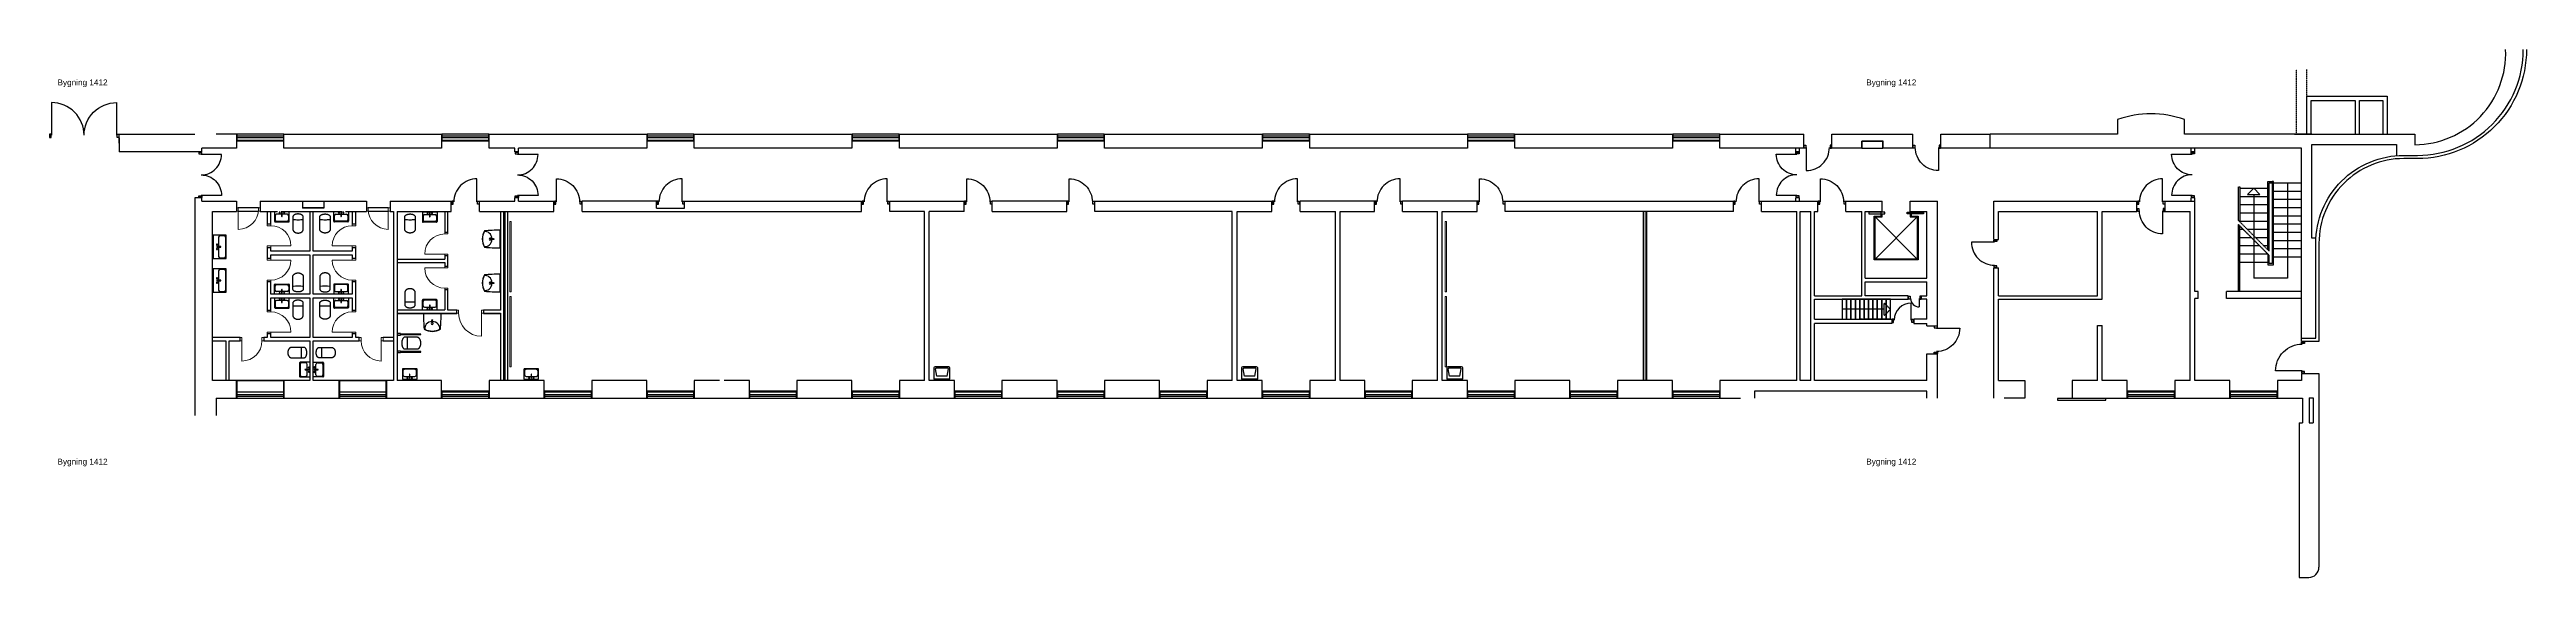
# Model space of a CAD drawing. Header units: millimetres. Extents: x -139115562 to -138989697, y 257880777 to 257898787.
# Drawn here: x -139074217 to -138989697, y 257880777 to 257898787 of the extents above; entities that cross this region are included whole.
import ezdxf

# ---------------------------------------------------------------- set-up
doc = ezdxf.new("R2010")
doc.units = ezdxf.units.MM
doc.header["$LTSCALE"] = 0.5
doc.linetypes.add('DASHEDX2', pattern=[1.5, 1, -0.5])
doc.linetypes.add('HIDDEN', pattern=[9.525, 6.35, -3.175])
for name, color, linetype in [('A10--T', 1, 'Continuous'), ('A12----', 7, 'Continuous'), ('A21----', 3, 'Continuous'), ('A22--U-', 1, 'Continuous'), ('A24----', 1, 'Continuous'), ('A312---', 2, 'Continuous'), ('A314---', 8, 'Continuous'), ('A314-S-', 8, 'Continuous'), ('A321---', 1, 'Continuous'), ('A525---', 11, 'Continuous'), ('A59----', 2, 'Continuous'), ('A66----', 161, 'Continuous'), ('A89--Y-', 12, 'Continuous')]:
    doc.layers.add(name, color=color, linetype=linetype)
doc.layers.add('A79-Y--', color=152, linetype='Continuous', lineweight=5)
doc.styles.add('ARIAL', font='arial.ttf')

# ---------------------------------------------------------------- blocks, each defined once
blk = doc.blocks.new('V162')
for p, q in [((1610, 110), (10, 110)), ((1610, 50), (10, 50))]:
    blk.add_line(p, q)
blk.add_lwpolyline([(1610, 0), (1610, 230), (10, 230), (10, 0)], close=True)
blk = doc.blocks.new('D96V')
for points in [[(15, 110), (65, 110), (65, 0), (15, 0)], [(945, 0), (945, 110), (895, 110), (895, 0)]]:
    blk.add_lwpolyline(points, close=True)
blk.add_lwpolyline([(85, 30), (85, -760, 0.414214), (875, 30)], format="xyb")
blk = doc.blocks.new('D96H')
for points in [[(-945, 110), (-895, 110), (-895, 0), (-945, 0)], [(-15, 0), (-15, 110), (-65, 110), (-65, 0)]]:
    blk.add_lwpolyline(points, close=True)
blk.add_lwpolyline([(-85, 30), (-85, -760, -0.414214), (-875, 30)], format="xyb")
blk = doc.blocks.new('HV')
for p, q in [((-275, -50), (-275, -430)), ((-275, -50), (275, -50)), ((-235, -470), (235, -470)), ((-175, -150), (-221, -396)), ((-201, -420), (201, -420)), ((-175, -150), (175, -150)), ((175, -150), (221, -396)), ((275, -430), (275, -50))]:
    blk.add_line(p, q)
for centre, radius, start, end in [((-235, -430), 40, 180, 270), ((-201, -400), 20, 169.50852, 270), ((201, -400), 20, 270, 10.49148), ((235, -430), 40, 270, 0)]:
    blk.add_arc(centre, radius, start, end)
blk = doc.blocks.new('D109H')
for points in [[(-1070, 110), (-1020, 110), (-1020, 0), (-1070, 0)], [(-20, 110), (-70, 110), (-70, 0), (-20, 0)]]:
    blk.add_lwpolyline(points, close=True)
blk.add_lwpolyline([(-90, 30), (-90, -880, -0.414214), (-1000, 30)], format="xyb")
blk = doc.blocks.new('PIL')
for p, q in [((0, 0), (-212, -212)), ((0, 0), (212, -212)), ((-212, -212), (212, -212))]:
    blk.add_line(p, q)
blk = doc.blocks.new('V162A3')
for p, q in [((1620, 205), (0, 205)), ((1620, 55), (0, 55))]:
    blk.add_line(p, q)
blk = doc.blocks.new('DD157')
for points in [[(15, 110), (65, 110), (65, 0), (15, 0)], [(1550, 0), (1550, 110), (1500, 110), (1500, 0)]]:
    blk.add_lwpolyline(points, close=True)
for points in [[(782.5, 30, -0.4142136), (85, -667.5), (85, 30)], [(782.5, 30, 0.4142136), (1480, -667.5), (1480, 30)]]:
    blk.add_lwpolyline(points, format="xyb")
blk = doc.blocks.new('Sink_Bathroom - 500x350-V1-Etage 0 - fremtidige forhold')
at = {"layer": 'A525---'}
for p, q in [((316, 270), (-184, 270)), ((-184, 270), (-184, -60)), ((-164, 129), (-164, -9)), ((56, 180), (-114, 180)), ((56, 235), (56, 115)), ((75, 115), (75, 235)), ((245, 180), (75, 180)), ((296, -9), (296, 129)), ((316, -60), (316, 270)), ((-164, -80), (296, -80)), ((-114, -60), (245, -60))]:
    blk.add_line(p, q, dxfattribs=at)
for centre, radius, start, end in [((-114, 129), 50.8, 90, 180), ((-9, 235), 20, 0, 180), ((-9, 235), 20, 180, 0), ((66, 235), 9.5, 0, 180), ((66, 115), 9.5, 180, 360), ((141, 235), 20, 0, 180), ((141, 235), 20, 180, 0), ((245, 129), 50.8, 360, 90), ((-164, -60), 20, 180, 270), ((-114, -9), 50.8, 180, 270), ((245, -9), 50.8, 270, 0), ((296, -60), 20, 270, 0)]:
    blk.add_arc(centre, radius, start, end, dxfattribs=at)
blk = doc.blocks.new('Door_Interior_Single_Generic - 810x21xx-143573-Etage 0 - fremtidige forhold')
at = {"layer": 'A321---', "lineweight": 13}
for p, q in [((-280, -50), (-280, 50)), ((-280, 50), (-219, 50)), ((-219, 50), (-219, -50)), ((469, 50), (530, 50)), ((469, -50), (469, 50)), ((530, 50), (530, -50)), ((-219, -50), (-280, -50)), ((530, -50), (469, -50))]:
    blk.add_line(p, q, dxfattribs=at)
at = {"layer": 'A321---', "lineweight": 9}
blk.add_line((469, -50), (469, -738), dxfattribs=at)
blk.add_arc((469, -50), 688, 180, 270, dxfattribs=at)
blk = doc.blocks.new('Toilet_Floorstanding_Generic - Toilet_Floorstanding_Generic-133577-Etage 0 - fremtidige forhold')
at = {"layer": 'A525---'}
for p, q in [((-178, 97), (-178, 522)), ((178, 522), (178, 97))]:
    blk.add_line(p, q, dxfattribs=at)
blk.add_ellipse((0, 185), major_axis=(178, 0), ratio=0.056338, start_param=0, end_param=3.141593, dxfattribs=at)
for points, knots in [([(-178, 522), (-177, 530), (-176, 541), (-171, 557), (-166, 568), (-159, 578), (-152, 589), (-142, 599), (-132, 608), (-123, 615), (-114, 620), (-106, 625), (-95, 630), (-81, 636), (-66, 641), (-51, 645), (-37, 647), (-27, 649), (-18, 649), (-9, 650), (0, 650), (9, 650), (19, 649), (28, 648), (37, 647), (46, 646), (55, 644), (64, 642), (72, 639), (81, 636), (89, 633), (97, 629), (104, 626), (112, 621), (119, 617), (126, 612), (132, 608), (138, 602), (144, 597), (149, 592), (154, 586), (158, 580), (162, 574), (166, 568), (170, 559), (174, 548), (177, 535), (177, 526), (178, 522)], [-1, -1, -1, -1, -0.941667, -0.9125, -0.883333, -0.854167, -0.825, -0.795833, -0.766667, -0.7375, -0.722917, -0.708333, -0.679167, -0.65, -0.620833, -0.591667, -0.5625, -0.547917, -0.533333, -0.516667, -0.5, -0.483333, -0.466667, -0.45, -0.433333, -0.416667, -0.4, -0.383333, -0.366667, -0.35, -0.333333, -0.316667, -0.3, -0.283333, -0.266667, -0.25, -0.233333, -0.216667, -0.2, -0.183333, -0.166667, -0.15, -0.133333, -0.116667, -0.1, -0.066667, -0.033333, 0, 0, 0, 0]), ([(178, 97), (177, 91), (176, 81), (169, 68), (163, 58), (154, 49), (144, 40), (135, 34), (126, 29), (120, 25), (113, 22), (103, 18), (93, 14), (82, 11), (71, 8), (56, 5), (39, 2), (23, 1), (11, 0), (2, 0), (-7, 0), (-19, 0), (-33, 2), (-54, 4), (-80, 10), (-108, 19), (-132, 31), (-152, 46), (-166, 62), (-175, 80), (-177, 91), (-178, 97)], [-1, -1, -1, -1, -0.933824, -0.900735, -0.867647, -0.834559, -0.801471, -0.768382, -0.751838, -0.735294, -0.71875, -0.702206, -0.669118, -0.652574, -0.636029, -0.602941, -0.569853, -0.536765, -0.520221, -0.503676, -0.487132, -0.470588, -0.441176, -0.411765, -0.352941, -0.294118, -0.235294, -0.176471, -0.117647, -0.058824, 0, 0, 0, 0])]:
    blk.add_open_spline(points, degree=3, knots=knots, dxfattribs=at)
blk = doc.blocks.new('Door_Interior_Single_Generic - 910x2110-158174-Etage 0 - fremtidige forhold')
at = {"layer": 'A321---', "lineweight": 13}
for p, q in [((-330, -50), (-330, 50)), ((-330, 50), (-269, 50)), ((-269, 50), (-269, -50)), ((519, 50), (580, 50)), ((519, -50), (519, 50)), ((580, 50), (580, -50)), ((-269, -50), (-330, -50)), ((580, -50), (519, -50))]:
    blk.add_line(p, q, dxfattribs=at)
at = {"layer": 'A321---', "lineweight": 9}
blk.add_line((519, -50), (519, -838), dxfattribs=at)
blk.add_arc((519, -50), 788, 180, 270, dxfattribs=at)
blk = doc.blocks.new('Toilet_Floorstanding_Generic - Toilet_Floorstanding_Generic-67657-Etage 0 - fremtidige forhold')
at = {"layer": 'A525---'}
for p, q in [((-178, -98), (-178, -522)), ((178, -522), (178, -98))]:
    blk.add_line(p, q, dxfattribs=at)
blk.add_ellipse((0, -185), major_axis=(-178, 0), ratio=0.056338, start_param=0, end_param=3.141593, dxfattribs=at)
for points, knots in [([(178, -98), (177, -91), (175, -80), (166, -62), (152, -46), (132, -31), (108, -19), (80, -10), (54, -4), (33, -2), (19, 0), (7, 0), (-2, 0), (-11, 0), (-23, -1), (-39, -2), (-56, -5), (-71, -8), (-82, -11), (-93, -14), (-103, -18), (-113, -22), (-120, -25), (-126, -29), (-135, -34), (-144, -40), (-154, -49), (-163, -58), (-169, -68), (-176, -81), (-177, -91), (-178, -98)], [0, 0, 0, 0, 0.058824, 0.117647, 0.176471, 0.235294, 0.294118, 0.352941, 0.411765, 0.441176, 0.470588, 0.487132, 0.503676, 0.520221, 0.536765, 0.569853, 0.602941, 0.636029, 0.652574, 0.669118, 0.702206, 0.71875, 0.735294, 0.751838, 0.768382, 0.801471, 0.834559, 0.867647, 0.900735, 0.933824, 1, 1, 1, 1]), ([(-178, -522), (-177, -526), (-177, -535), (-174, -548), (-170, -559), (-166, -568), (-162, -574), (-158, -580), (-154, -586), (-149, -592), (-144, -597), (-138, -602), (-132, -608), (-126, -612), (-119, -617), (-112, -621), (-104, -626), (-97, -629), (-89, -633), (-81, -636), (-72, -639), (-64, -642), (-55, -644), (-46, -646), (-37, -647), (-28, -648), (-19, -649), (-9, -650), (0, -650), (9, -650), (18, -649), (27, -649), (37, -647), (51, -645), (66, -641), (81, -636), (95, -630), (106, -625), (114, -620), (123, -615), (132, -608), (142, -599), (152, -589), (159, -578), (166, -568), (171, -557), (176, -541), (177, -530), (178, -522)], [0, 0, 0, 0, 0.033333, 0.066667, 0.1, 0.116667, 0.133333, 0.15, 0.166667, 0.183333, 0.2, 0.216667, 0.233333, 0.25, 0.266667, 0.283333, 0.3, 0.316667, 0.333333, 0.35, 0.366667, 0.383333, 0.4, 0.416667, 0.433333, 0.45, 0.466667, 0.483333, 0.5, 0.516667, 0.533333, 0.547917, 0.5625, 0.591667, 0.620833, 0.65, 0.679167, 0.708333, 0.722917, 0.7375, 0.766667, 0.795833, 0.825, 0.854167, 0.883333, 0.9125, 0.941667, 1, 1, 1, 1])]:
    blk.add_open_spline(points, degree=3, knots=knots, dxfattribs=at)
blk = doc.blocks.new('Tavle - AU - tavle H 1120-137795-Etage 0 - fremtidige forhold')
at = {"layer": 'A79-Y--'}
for p, q in [((-1200, 50), (1200, 50)), ((-1200, 50), (-1200, 0)), ((1200, 0), (-1200, 0)), ((1200, 0), (1200, 50))]:
    blk.add_line(p, q, dxfattribs=at)
blk = doc.blocks.new('Tavle - AU - tavle H 1120-136971-Etage 0 - fremtidige forhold')
at = {"layer": 'A79-Y--'}
for p, q in [((-1200, 0), (1200, 0)), ((-1200, 0), (-1200, -50)), ((1200, -50), (1200, 0)), ((1200, -50), (-1200, -50))]:
    blk.add_line(p, q, dxfattribs=at)
blk = doc.blocks.new('Door_Interior_Single_Generic - 810x21xx-143572-Etage 0 - fremtidige forhold')
at = {"layer": 'A321---', "lineweight": 13}
for p, q in [((-219, 50), (-280, 50)), ((-280, 50), (-280, -50)), ((-219, -50), (-219, 50)), ((530, 50), (469, 50)), ((469, 50), (469, -50)), ((530, -50), (530, 50)), ((-280, -50), (-219, -50)), ((469, -50), (530, -50))]:
    blk.add_line(p, q, dxfattribs=at)
at = {"layer": 'A321---', "lineweight": 9}
blk.add_line((469, 50), (469, 738), dxfattribs=at)
blk.add_arc((469, 50), 688, 90, 180, dxfattribs=at)
blk = doc.blocks.new('Sink_Bathroom - 500x350-V27-Etage 0 - fremtidige forhold')
at = {"layer": 'A525---'}
for p, q in [((316, 270), (-184, 270)), ((-184, 270), (-184, 268)), ((-184, 268), (-184, -60)), ((-164, 129), (-164, -9)), ((56, 180), (-114, 180)), ((56, 235), (56, 115)), ((75, 115), (75, 235)), ((245, 180), (75, 180)), ((296, 129), (296, -9)), ((316, 268), (316, 270)), ((316, 268), (316, -60)), ((-164, -80), (296, -80)), ((-114, -60), (245, -60))]:
    blk.add_line(p, q, dxfattribs=at)
for centre, radius, start, end in [((-114, 129), 50.8, 90, 180), ((-9, 235), 20, 0, 180), ((-9, 235), 20, 180, 0), ((66, 235), 9.5, 0, 180), ((66, 115), 9.5, 180, 360), ((141, 235), 20, 0, 180), ((141, 235), 20, 180, 0), ((245, 129), 50.8, 0, 90), ((-164, -60), 20, 180, 270), ((-114, -9), 50.8, 180, 270), ((245, -9), 50.8, 270, 360), ((296, -60), 20, 270, 0)]:
    blk.add_arc(centre, radius, start, end, dxfattribs=at)
blk = doc.blocks.new('Sink_Bathroom - 500x350-V28-Etage 0 - fremtidige forhold')
at = {"layer": 'A525---'}
for p, q in [((-184, -270), (-184, 60)), ((-164, 80), (296, 80)), ((-164, -129), (-164, 9)), ((-114, 60), (245, 60)), ((296, -129), (296, 9)), ((316, -270), (316, 60)), ((316, -270), (-184, -270)), ((56, -180), (-114, -180)), ((56, -115), (56, -235)), ((75, -235), (75, -115)), ((245, -180), (75, -180)), ((316, -260), (316, -270))]:
    blk.add_line(p, q, dxfattribs=at)
for centre, radius, start, end in [((-164, 60), 20, 90, 180), ((-114, 9), 50.8, 90, 180), ((245, 9), 50.8, 0, 90), ((296, 60), 20, 360, 90), ((-114, -129), 50.8, 180, 270), ((-9, -235), 20, 360, 180), ((-9, -235), 20, 180, 360), ((66, -115), 9.5, 0, 180), ((66, -235), 9.5, 180, 360), ((141, -235), 20, 360, 180), ((141, -235), 20, 180, 360), ((245, -129), 50.8, 270, 360)]:
    blk.add_arc(centre, radius, start, end, dxfattribs=at)
blk = doc.blocks.new('Toilet_Handicap_Generic - Type 1-185470-Etage 0 - fremtidige forhold')
at = {"layer": 'A525---'}
for p, q in [((-185, 111), (-199, 111)), ((-199, 111), (-199, 5)), ((-199, 5), (-151, 5)), ((-165, 810), (-185, 810)), ((-185, 810), (-185, 111)), ((-185, 111), (-165, 111)), ((-165, 111), (-165, 810)), ((-151, 111), (-165, 111)), ((-151, 5), (-151, 111)), ((-75, 677), (-75, 253)), ((325, 253), (325, 677)), ((415, 111), (401, 111)), ((401, 111), (401, 5)), ((401, 5), (449, 5)), ((435, 810), (415, 810)), ((415, 810), (415, 111)), ((415, 111), (435, 111)), ((435, 111), (435, 810)), ((449, 111), (435, 111)), ((449, 5), (449, 111))]:
    blk.add_line(p, q, dxfattribs=at)
blk.add_ellipse((125, 340), major_axis=(-200, 0), ratio=0.05, start_param=3.141593, end_param=6.283185, dxfattribs=at)
for points, knots in [([(325, 677), (325, 681), (324, 689), (321, 702), (317, 714), (311, 724), (306, 732), (301, 737), (297, 743), (291, 748), (286, 753), (280, 758), (273, 763), (266, 767), (259, 772), (252, 776), (244, 780), (236, 783), (228, 787), (219, 790), (211, 793), (202, 795), (192, 798), (183, 800), (174, 801), (164, 803), (154, 804), (145, 804), (135, 805), (125, 805), (115, 805), (105, 804), (96, 804), (86, 803), (76, 801), (67, 800), (58, 798), (48, 795), (39, 793), (31, 790), (22, 787), (14, 783), (6, 780), (-2, 776), (-9, 772), (-16, 767), (-23, 763), (-30, 758), (-36, 753), (-41, 748), (-47, 743), (-51, 737), (-56, 732), (-61, 724), (-67, 714), (-71, 702), (-74, 689), (-75, 681), (-75, 677)], [0, 0, 0, 0, 0.03125, 0.0625, 0.09375, 0.125, 0.140625, 0.15625, 0.171875, 0.1875, 0.203125, 0.21875, 0.234375, 0.25, 0.265625, 0.28125, 0.296875, 0.3125, 0.328125, 0.34375, 0.359375, 0.375, 0.390625, 0.40625, 0.421875, 0.4375, 0.453125, 0.46875, 0.484375, 0.5, 0.515625, 0.53125, 0.546875, 0.5625, 0.578125, 0.59375, 0.609375, 0.625, 0.640625, 0.65625, 0.671875, 0.6875, 0.703125, 0.71875, 0.734375, 0.75, 0.765625, 0.78125, 0.796875, 0.8125, 0.828125, 0.84375, 0.859375, 0.875, 0.90625, 0.9375, 0.96875, 1, 1, 1, 1]), ([(-75, 253), (-75, 247), (-73, 236), (-64, 219), (-49, 204), (-22, 185), (23, 166), (78, 156), (125, 155), (160, 156), (188, 160), (210, 164), (224, 168), (236, 171), (247, 175), (257, 179), (267, 184), (275, 188), (287, 195), (296, 202), (304, 209), (312, 217), (317, 225), (321, 233), (324, 242), (325, 248), (325, 253)], [0, 0, 0, 0, 0.055556, 0.111111, 0.166667, 0.222222, 0.333333, 0.444444, 0.5, 0.555556, 0.611111, 0.638889, 0.666667, 0.6875, 0.708333, 0.729167, 0.75, 0.770833, 0.791667, 0.833333, 0.854167, 0.875, 0.916667, 0.9375, 0.958333, 1, 1, 1, 1])]:
    blk.add_open_spline(points, degree=3, knots=knots, dxfattribs=at)
blk = doc.blocks.new('7362_Ifo_Sign_vask_600x600_mm hcp - Med hanehul i midt og overløb-187410-Etage 0 - fremtidige forhold')
at = {"layer": 'A525---'}
for p, q in [((118, 326), (118, 256)), ((118, 326), (132, 326)), ((122, 298), (128, 298)), ((122, 298), (122, 257)), ((128, 257), (128, 298)), ((132, 326), (132, 256))]:
    blk.add_line(p, q, dxfattribs=at)
blk.add_circle((125, 240), 16.8, dxfattribs=at)
for centre, radius, start, end in [((4667, 68), 4843, 174.33191, 180.74564), ((4667, 68), 4843, 174.33191, 180.74564), ((125, 63), 557, 60.20293, 119.79707), ((125, -7), 619, 63.42644, 116.57356), ((72, 514), 203, 170.04739, 221.95261), ((125, 63), 548, 62.55564, 117.44436), ((125, 551), 267, 220.31845, 268.49708), ((125, 352), 35, 281.53696, 258.46304), ((125, 352), 33, 282.23326, 257.76674), ((125, 551), 267, 271.50292, 319.68155), ((178, 514), 203, 318.04739, 9.95261), ((-4417, 68), 4843, 359.25436, 5.66809), ((-4417, 68), 4843, 359.25436, 5.66809)]:
    blk.add_arc(centre, radius, start, end, dxfattribs=at)
blk = doc.blocks.new('7362_Ifo_Sign_vask_600x600_mm hcp - Uden hanehul med overløb-238470-Etage 0 - fremtidige forhold')
at = {"layer": 'A525---'}
for p, q in [((-175, 7), (-175, 5)), ((-175, 5), (-175, 7)), ((-175, 5), (425, 5)), ((425, 5), (-175, 5)), ((118, 326), (118, 256)), ((118, 326), (132, 326)), ((122, 298), (128, 298)), ((122, 298), (122, 257)), ((128, 257), (128, 298)), ((132, 326), (132, 256)), ((425, 5), (425, 7)), ((425, 5), (425, 7))]:
    blk.add_line(p, q, dxfattribs=at)
blk.add_circle((125, 240), 16.8, dxfattribs=at)
for centre, radius, start, end in [((4667, 68), 4843, 174.33191, 180.60365), ((4667, 68), 4843, 174.33191, 180.60363), ((125, 63), 557, 60.20293, 119.79707), ((125, -7), 619, 63.42644, 116.57356), ((72, 514), 203, 170.04739, 221.95261), ((125, 63), 548, 62.55564, 117.44436), ((125, 551), 267, 220.31845, 268.49708), ((125, 352), 35, 281.53696, 258.46304), ((125, 352), 33, 282.23326, 257.76674), ((125, 551), 267, 271.50292, 319.68155), ((178, 514), 203, 318.04739, 9.95261), ((-4417, 68), 4843, 359.39635, 5.66809), ((-4417, 68), 4843, 359.39637, 5.66809)]:
    blk.add_arc(centre, radius, start, end, dxfattribs=at)
blk = doc.blocks.new('7362_Ifo_Sign_vask_600x600_mm hcp - Uden hanehul med overløb-V29-Etage 0 - fremtidige forhold')
at = {"layer": 'A525---'}
for p, q in [((-175, 7), (-175, 5)), ((-175, 5), (-175, 7)), ((-175, 5), (425, 5)), ((425, 5), (-175, 5)), ((118, 326), (118, 256)), ((118, 326), (132, 326)), ((122, 298), (128, 298)), ((122, 298), (122, 257)), ((128, 257), (128, 298)), ((132, 326), (132, 256)), ((425, 5), (425, 7)), ((425, 5), (425, 7))]:
    blk.add_line(p, q, dxfattribs=at)
blk.add_circle((125, 240), 16.8, dxfattribs=at)
for centre, radius, start, end in [((4667, 68), 4843, 174.33191, 180.60365), ((4667, 68), 4843, 174.33191, 180.60363), ((125, 63), 557, 60.20293, 119.79707), ((125, -7), 619, 63.42644, 116.57356), ((72, 514), 203, 170.04739, 221.95261), ((125, 63), 548, 62.55564, 117.44436), ((125, 551), 267, 220.31845, 268.49708), ((125, 352), 35, 281.53696, 258.46304), ((125, 352), 33, 282.23326, 257.76674), ((125, 551), 267, 271.50292, 319.68155), ((178, 514), 203, 318.04739, 9.95261), ((-4417, 68), 4843, 359.39635, 5.66809), ((-4417, 68), 4843, 359.39637, 5.66809)]:
    blk.add_arc(centre, radius, start, end, dxfattribs=at)
blk = doc.blocks.new('Sink_Bathroom - 800x450-132425-Etage 0 - fremtidige forhold')
at = {"layer": 'A525---'}
for p, q in [((466, 370), (-334, 370)), ((-334, 370), (-334, -60)), ((-314, 129), (-314, -9)), ((56, 180), (-264, 180)), ((56, 235), (56, 115)), ((75, 115), (75, 235)), ((395, 180), (75, 180)), ((446, -9), (446, 129)), ((466, -60), (466, 370)), ((-314, -80), (446, -80)), ((-264, -60), (395, -60))]:
    blk.add_line(p, q, dxfattribs=at)
for centre, radius, start, end in [((-264, 129), 50.8, 90, 180), ((-9, 235), 20, 0, 180), ((-9, 235), 20, 180, 0), ((66, 235), 9.5, 0, 180), ((66, 115), 9.5, 180, 360), ((141, 235), 20, 0, 180), ((141, 235), 20, 180, 0), ((395, 129), 50.8, 360, 90), ((-314, -60), 20, 180, 270), ((-264, -9), 50.8, 180, 270), ((395, -9), 50.8, 270, 0), ((446, -60), 20, 270, 0)]:
    blk.add_arc(centre, radius, start, end, dxfattribs=at)
blk = doc.blocks.new('Sink_Bathroom - 500x350-66678-Etage 0 - fremtidige forhold')
at = {"layer": 'A525---'}
for p, q in [((-184, 270), (-184, -60)), ((-164, 129), (-164, -9)), ((56, 180), (-114, 180)), ((56, 235), (56, 115)), ((75, 115), (75, 235)), ((245, 180), (75, 180)), ((296, -9), (296, 129)), ((316, -60), (316, 270)), ((-164, -80), (296, -80)), ((-114, -60), (245, -60))]:
    blk.add_line(p, q, dxfattribs=at)
for centre, radius, start, end in [((-114, 129), 50.8, 90, 180), ((-9, 235), 20, 0, 180), ((-9, 235), 20, 180, 0), ((66, 235), 9.5, 0, 180), ((66, 115), 9.5, 180, 360), ((141, 235), 20, 0, 180), ((141, 235), 20, 180, 0), ((245, 129), 50.8, 360, 90), ((-164, -60), 20, 180, 270), ((-114, -9), 50.8, 180, 270), ((245, -9), 50.8, 270, 0), ((296, -60), 20, 270, 0)]:
    blk.add_arc(centre, radius, start, end, dxfattribs=at)
blk = doc.blocks.new('Door_Interior_Single_Generic - 810x21xx-132238-Etage 0 - fremtidige forhold')
at = {"layer": 'A312---', "lineweight": 13}
for p, q in [((-219, 60), (-280, 60)), ((-280, 60), (-280, -60)), ((-219, -60), (-219, 60)), ((530, 60), (469, 60)), ((469, 60), (469, -60)), ((530, -60), (530, 60)), ((-280, -60), (-219, -60)), ((469, -60), (530, -60))]:
    blk.add_line(p, q, dxfattribs=at)
at = {"layer": 'A312---', "lineweight": 9}
blk.add_line((469, 60), (469, 748), dxfattribs=at)
blk.add_arc((469, 60), 688, 90, 180, dxfattribs=at)
blk = doc.blocks.new('Door_Interior_Single_Generic - 810x21xx-132262-Etage 0 - fremtidige forhold')
at = {"layer": 'A312---', "lineweight": 13}
for p, q in [((-280, -60), (-280, 60)), ((-280, 60), (-219, 60)), ((-219, 60), (-219, -60)), ((469, 60), (530, 60)), ((469, -60), (469, 60)), ((530, 60), (530, -60)), ((-219, -60), (-280, -60)), ((530, -60), (469, -60))]:
    blk.add_line(p, q, dxfattribs=at)
at = {"layer": 'A312---', "lineweight": 9}
blk.add_line((469, -60), (469, -748), dxfattribs=at)
blk.add_arc((469, -60), 688, 180, 270, dxfattribs=at)
blk = doc.blocks.new('Door_Exterior_Single-In_Generic - Indv_ 810 x 21xx-58706-Etage 0 - fremtidige forhold')
at = {"layer": 'A312---', "lineweight": 13}
for p, q in [((-405, 48), (-405, 168)), ((-405, 168), (-344, 168)), ((-344, 48), (-405, 48)), ((-344, 168), (-344, 48)), ((344, 48), (344, 168)), ((344, 168), (405, 168)), ((405, 48), (344, 48)), ((405, 168), (405, 48))]:
    blk.add_line(p, q, dxfattribs=at)
at = {"layer": 'A312---'}
for p, q in [((344, 168), (-344, 168)), ((-344, 48), (344, 48))]:
    blk.add_line(p, q, dxfattribs=at)
at = {"layer": 'A312---', "lineweight": 9}
blk.add_line((344, 168), (344, 786), dxfattribs=at)
blk.add_arc((344, 98), 688, 90, 180, dxfattribs=at)
blk = doc.blocks.new('Sink_Bathroom - 500x350-V25-Etage 0 - fremtidige forhold')
at = {"layer": 'A525---'}
for p, q in [((-184, 270), (-184, -60)), ((-164, 129), (-164, -9)), ((56, 180), (-114, 180)), ((56, 235), (56, 115)), ((75, 115), (75, 235)), ((245, 180), (75, 180)), ((296, -9), (296, 129)), ((316, -60), (316, 270)), ((-164, -80), (296, -80)), ((-114, -60), (245, -60))]:
    blk.add_line(p, q, dxfattribs=at)
for centre, radius, start, end in [((-114, 129), 50.8, 90, 180), ((-9, 235), 20, 0, 180), ((-9, 235), 20, 180, 0), ((66, 235), 9.5, 0, 180), ((66, 115), 9.5, 180, 360), ((141, 235), 20, 0, 180), ((141, 235), 20, 180, 0), ((245, 129), 50.8, 360, 90), ((-164, -60), 20, 180, 270), ((-114, -9), 50.8, 180, 270), ((245, -9), 50.8, 270, 0), ((296, -60), 20, 270, 0)]:
    blk.add_arc(centre, radius, start, end, dxfattribs=at)
blk = doc.blocks.new('Sink_Bathroom - 500x350-133578-Etage 0 - fremtidige forhold')
at = {"layer": 'A525---'}
for p, q in [((-184, -270), (-184, 60)), ((-164, 80), (296, 80)), ((-164, -129), (-164, 9)), ((-114, 60), (245, 60)), ((296, 9), (296, -129)), ((316, 60), (316, -270)), ((56, -180), (-114, -180)), ((56, -115), (56, -235)), ((75, -235), (75, -115)), ((245, -180), (75, -180))]:
    blk.add_line(p, q, dxfattribs=at)
for centre, radius, start, end in [((-164, 60), 20, 90, 180), ((-114, 9), 50.8, 90, 180), ((245, 9), 50.8, 360, 90), ((296, 60), 20, 360, 90), ((-114, -129), 50.8, 180, 270), ((-9, -235), 20, 360, 180), ((-9, -235), 20, 180, 360), ((66, -115), 9.5, 0, 180), ((66, -235), 9.5, 180, 360), ((141, -235), 20, 360, 180), ((141, -235), 20, 180, 360), ((245, -129), 50.8, 270, 0)]:
    blk.add_arc(centre, radius, start, end, dxfattribs=at)
blk = doc.blocks.new('Sink_Bathroom - 500x350-V26-Etage 0 - fremtidige forhold')
at = {"layer": 'A525---'}
for p, q in [((-184, -270), (-184, 60)), ((-164, 80), (296, 80)), ((-164, -129), (-164, 9)), ((-114, 60), (245, 60)), ((296, 9), (296, -129)), ((316, 60), (316, -270)), ((56, -180), (-114, -180)), ((56, -115), (56, -235)), ((75, -235), (75, -115)), ((245, -180), (75, -180))]:
    blk.add_line(p, q, dxfattribs=at)
for centre, radius, start, end in [((-164, 60), 20, 90, 180), ((-114, 9), 50.8, 90, 180), ((245, 9), 50.8, 360, 90), ((296, 60), 20, 360, 90), ((-114, -129), 50.8, 180, 270), ((-9, -235), 20, 360, 180), ((-9, -235), 20, 180, 360), ((66, -115), 9.5, 0, 180), ((66, -235), 9.5, 180, 360), ((141, -235), 20, 360, 180), ((141, -235), 20, 180, 360), ((245, -129), 50.8, 270, 0)]:
    blk.add_arc(centre, radius, start, end, dxfattribs=at)
blk = doc.blocks.new('Door_Exterior_Single-In_Generic - Indv_ 810 x 21xx-134333-Etage 0 - fremtidige forhold')
at = {"layer": 'A312---', "lineweight": 13}
for p, q in [((-344, -48), (-405, -48)), ((-405, -48), (-405, -168)), ((-405, -168), (-344, -168)), ((-344, -168), (-344, -48)), ((405, -48), (344, -48)), ((344, -48), (344, -168)), ((344, -168), (405, -168)), ((405, -168), (405, -48))]:
    blk.add_line(p, q, dxfattribs=at)
at = {"layer": 'A312---'}
for p, q in [((344, -48), (-344, -48)), ((-344, -168), (344, -168))]:
    blk.add_line(p, q, dxfattribs=at)
at = {"layer": 'A312---', "lineweight": 9}
blk.add_line((344, -168), (344, -786), dxfattribs=at)
blk.add_arc((344, -98), 688, 180, 270, dxfattribs=at)
blk = doc.blocks.new('DD240')
for points in [[(20, 110), (70, 110), (70, 0), (20, 0)], [(2380, 110), (2330, 110), (2330, 0), (2380, 0)]]:
    blk.add_lwpolyline(points, close=True)
for points in [[(1200, 30, -0.414214), (90, -1080), (90, 30)], [(1200, 30, 0.414214), (2310, -1080), (2310, 30)]]:
    blk.add_lwpolyline(points, format="xyb")

msp = doc.modelspace()

# ---------------------------------------------------------------- hatches: boundary and pattern name
at = {"layer": 'A22--U-'}
for points in [[(-139062357, 257889787), (-139060322, 257889787), (-139060322, 257889797), (-139062357, 257889797)], [(-139058837, 257889787), (-139058827, 257889787), (-139058827, 257889797), (-139059412, 257889797), (-139059412, 257889787)]]:
    msp.add_hatch(color=256, dxfattribs=at).paths.add_polyline_path(points, flags=0)

# ---------------------------------------------------------------- linework, layer by layer
at = {"layer": 'A12----', "color": 15, "linetype": 'DASHEDX2'}
for p, q in [((-138997547, 257895897), (-138997547, 257898105)), ((-138997197, 257897197), (-138997197, 257898105))]:
    msp.add_line(p, q, dxfattribs=at)
at = {"layer": 'A12----'}
msp.add_line((-139071837, 257895597), (-139071837, 257895897), dxfattribs=at)
at = {"layer": 'A21----', "linetype": 'Continuous'}
for p, q in [((-139071837, 257895897), (-139069257, 257895897)), ((-139069257, 257893727), (-139069257, 257886297)), ((-139068537, 257886897), (-139068537, 257886297))]:
    msp.add_line(p, q, dxfattribs=at)
at = {"layer": 'A21----'}
for p, q in [((-139067837, 257895897), (-139068537, 257895897)), ((-139067837, 257895897), (-139067837, 257895417)), ((-139059217, 257895417), (-139059217, 257895897)), ((-139059217, 257895897), (-139053837, 257895897)), ((-139053837, 257895897), (-139053837, 257895417)), ((-139017217, 257895897), (-139014357, 257895897)), ((-139017217, 257895417), (-139017217, 257895897)), ((-139014357, 257895417), (-139014357, 257895897)), ((-139013397, 257895897), (-139010637, 257895897)), ((-139013397, 257895417), (-139013397, 257895897)), ((-139010637, 257895417), (-139010637, 257895897)), ((-139009677, 257895897), (-139007997, 257895897)), ((-139009677, 257895417), (-139009677, 257895897)), ((-139003647, 257895897), (-139007997, 257895897)), ((-139007997, 257895417), (-139007997, 257895897)), ((-139003647, 257896397), (-139003647, 257895897)), ((-139001367, 257895897), (-139001367, 257896397)), ((-138997017, 257895897), (-139001367, 257895897)), ((-138997607, 257895897), (-138993507, 257895897)), ((-138993507, 257895897), (-138993507, 257895537)), ((-139071837, 257895777), (-139071837, 257895297)), ((-139069017, 257895297), (-139071837, 257895297)), ((-139067837, 257895417), (-139069017, 257895417)), ((-139069017, 257895297), (-139069017, 257895417)), ((-139058337, 257895297), (-139058337, 257895417)), ((-139053837, 257895417), (-139058217, 257895417)), ((-139058217, 257895297), (-139058217, 257895417)), ((-139014357, 257895417), (-139017217, 257895417)), ((-139017217, 257895417), (-139017217, 257895417)), ((-139012382, 257895417), (-139013397, 257895417)), ((-139011652, 257895657), (-139012382, 257895657)), ((-139012382, 257895417), (-139012382, 257895657)), ((-139011652, 257895417), (-139011652, 257895657)), ((-139010637, 257895417), (-139011652, 257895417)), ((-139007997, 257895417), (-139009677, 257895417)), ((-138997377, 257895417), (-139007997, 257895417)), ((-138997377, 257888937), (-138997377, 257895417)), ((-138997017, 257895547), (-138994127, 257895547)), ((-138997017, 257892357), (-138997017, 257895547)), ((-138994127, 257895547), (-138994127, 257895177)), ((-139069017, 257893727), (-139069257, 257893727)), ((-139069017, 257893617), (-139069017, 257893727)), ((-138996882, 257892357), (-138997017, 257892357)), ((-139067837, 257887497), (-139068657, 257887497)), ((-139067837, 257886897), (-139067837, 257887497)), ((-139065337, 257887497), (-139066217, 257887497)), ((-139066217, 257887497), (-139066217, 257887497)), ((-139066217, 257887497), (-139066217, 257886897)), ((-139064337, 257887497), (-139065217, 257887497)), ((-139064337, 257886897), (-139064337, 257887497)), ((-139062477, 257887497), (-139062717, 257887497)), ((-139062717, 257887497), (-139062717, 257887497)), ((-139062717, 257887497), (-139062717, 257886897)), ((-139060837, 257887497), (-139062357, 257887497)), ((-139060837, 257886897), (-139060837, 257887497)), ((-139051357, 257887497), (-139052217, 257887497)), ((-139052217, 257887497), (-139052217, 257887497)), ((-139052217, 257887497), (-139052217, 257886897)), ((-139050337, 257887497), (-139051197, 257887497)), ((-139050337, 257886897), (-139050337, 257887497)), ((-139045217, 257887497), (-139045217, 257886897)), ((-139045217, 257887497), (-139045217, 257887497)), ((-139044357, 257887497), (-139045217, 257887497)), ((-139043337, 257887497), (-139044197, 257887497)), ((-139043337, 257886897), (-139043337, 257887497)), ((-139034717, 257887497), (-139034717, 257886897)), ((-139034717, 257887497), (-139034717, 257887497)), ((-139033857, 257887497), (-139034717, 257887497)), ((-139032837, 257887497), (-139033697, 257887497)), ((-139032837, 257886897), (-139032837, 257887497)), ((-139030337, 257887497), (-139031217, 257887497)), ((-139031217, 257887497), (-139031217, 257887497)), ((-139031217, 257887497), (-139031217, 257886897)), ((-139029337, 257887497), (-139030177, 257887497)), ((-139029337, 257886897), (-139029337, 257887497)), ((-139026857, 257887497), (-139027717, 257887497)), ((-139027717, 257887497), (-139027717, 257887497)), ((-139027717, 257887497), (-139027717, 257886897)), ((-139025837, 257887497), (-139026697, 257887497)), ((-139025837, 257886897), (-139025837, 257887497)), ((-139014597, 257887497), (-139017217, 257887497)), ((-139017217, 257887497), (-139017217, 257887497)), ((-139017217, 257887497), (-139017217, 257886897)), ((-139014117, 257887497), (-139014477, 257887497)), ((-139010157, 257887497), (-139013997, 257887497)), ((-139007717, 257887497), (-139006817, 257887497)), ((-139006817, 257887497), (-139006817, 257887497)), ((-139006817, 257887497), (-139006817, 257886897)), ((-139004337, 257887497), (-139005197, 257887497)), ((-139005197, 257887497), (-139005197, 257887497)), ((-139005197, 257887497), (-139005197, 257886897)), ((-139003317, 257887497), (-139004177, 257887497)), ((-139003317, 257886897), (-139003317, 257887497)), ((-139001177, 257887497), (-139001697, 257887497)), ((-139001697, 257887497), (-139001697, 257887497)), ((-139001697, 257887497), (-139001697, 257886897)), ((-138999817, 257887497), (-139001017, 257887497)), ((-138999817, 257886897), (-138999817, 257887497)), ((-138998197, 257887497), (-138998197, 257887497)), ((-138997377, 257887497), (-138998197, 257887497)), ((-138998197, 257887497), (-138998197, 257886897)), ((-138997377, 257887737), (-138997377, 257887497)), ((-138997377, 257887737), (-138996777, 257887737)), ((-138996777, 257887737), (-138996777, 257881127)), ((-138996777, 257887737), (-138996777, 257886897)), ((-139068537, 257886897), (-139067837, 257886897)), ((-139066217, 257886897), (-139064337, 257886897)), ((-139062717, 257886897), (-139060837, 257886897)), ((-139052217, 257886897), (-139050337, 257886897)), ((-139045217, 257886897), (-139043337, 257886897)), ((-139034717, 257886897), (-139032837, 257886897)), ((-139031217, 257886897), (-139029337, 257886897)), ((-139027717, 257886897), (-139025837, 257886897)), ((-139017217, 257886897), (-139016517, 257886897)), ((-139016037, 257887137), (-139016037, 257886897)), ((-139010157, 257887137), (-139016037, 257887137)), ((-139010157, 257886897), (-139010157, 257887137)), ((-139006817, 257886897), (-139007517, 257886897)), ((-139005197, 257886897), (-139003317, 257886897)), ((-139001697, 257886897), (-138999817, 257886897)), ((-138998197, 257886897), (-138997337, 257886897)), ((-138997337, 257886897), (-138997337, 257886047)), ((-138997107, 257886907), (-138997107, 257886047)), ((-138997107, 257886907), (-138996977, 257886907)), ((-138996977, 257886907), (-138996977, 257886047)), ((-138997457, 257886047), (-138997457, 257880777)), ((-138997457, 257886047), (-138997337, 257886047)), ((-138997107, 257886047), (-138996977, 257886047)), ((-138997457, 257880777), (-138997127, 257880777))]:
    msp.add_line(p, q, dxfattribs=at)
msp.add_lwpolyline([(-138989697, 257898787, -0.414214), (-138993417, 257895067), (-138993887, 257895067, 0.414214), (-138996777, 257892177), (-138996777, 257888827), (-138997377, 257888827), (-138997377, 257888937), (-138996887, 257888937), (-138996887, 257892177, -0.414214), (-138993887, 257895177), (-138993417, 257895177, 0.414214), (-138989807, 257898787)], format="xyb", dxfattribs=at)
for points in [[(-138997197, 257895897), (-138997197, 257897197), (-138994447, 257897197), (-138994447, 257895897)], [(-138997047, 257895897), (-138997047, 257897047), (-138995547, 257897047), (-138995547, 257895897)], [(-138995397, 257895897), (-138995397, 257897047), (-138994597, 257897047), (-138994597, 257895897)], [(-139058337, 257895417), (-139059217, 257895417), (-139059217, 257895417)], [(-139058217, 257895297), (-139058337, 257895297)]]:
    msp.add_lwpolyline(points, dxfattribs=at)
for points in [[(-139066217, 257895417), (-139066217, 257895897), (-139060837, 257895897), (-139060837, 257895417), (-139066217, 257895417)], [(-139052217, 257895417), (-139052217, 257895897), (-139046837, 257895897), (-139046837, 257895417), (-139052217, 257895417)], [(-139045217, 257895417), (-139045217, 257895897), (-139039837, 257895897), (-139039837, 257895417), (-139045217, 257895417)], [(-139038217, 257895417), (-139038217, 257895897), (-139032837, 257895897), (-139032837, 257895417), (-139038217, 257895417)], [(-139031217, 257895417), (-139031217, 257895897), (-139025837, 257895897), (-139025837, 257895417), (-139031217, 257895417)], [(-139024217, 257895417), (-139024217, 257895897), (-139018837, 257895897), (-139018837, 257895417), (-139024217, 257895417)], [(-139059217, 257887497), (-139059217, 257886897), (-139057337, 257886897), (-139057337, 257887497), (-139059217, 257887497)], [(-139055717, 257887497), (-139055717, 257886897), (-139053837, 257886897), (-139053837, 257887497), (-139055717, 257887497)], [(-139048717, 257887497), (-139048717, 257886897), (-139046837, 257886897), (-139046837, 257887497), (-139048717, 257887497)], [(-139041717, 257887497), (-139041717, 257886897), (-139039837, 257886897), (-139039837, 257887497), (-139041717, 257887497)], [(-139038217, 257887497), (-139038217, 257886897), (-139036337, 257886897), (-139036337, 257887497), (-139038217, 257887497)], [(-139024217, 257887497), (-139024217, 257886897), (-139022337, 257886897), (-139022337, 257887497), (-139024217, 257887497)], [(-139020717, 257887497), (-139020717, 257886897), (-139018837, 257886897), (-139018837, 257887497), (-139020717, 257887497)]]:
    msp.add_lwpolyline(points, close=True, dxfattribs=at)
for centre, radius, start, end in [((-138993530, 257898662), 3125, 270.41097, 2.29541), ((-139002507, 257893248), 3349, 70.09875, 109.90125), ((-138997127, 257881127), 350, 270, 0)]:
    msp.add_arc(centre, radius, start, end, dxfattribs=at)
at = {"layer": 'A22--U-'}
for p, q in [((-139014627, 257895297), (-139014627, 257895417)), ((-139014507, 257895297), (-139014507, 257895417)), ((-139001137, 257895297), (-139001137, 257895417)), ((-139001017, 257895297), (-139001017, 257895417)), ((-139069017, 257893617), (-139067837, 257893617)), ((-139067837, 257893617), (-139067837, 257893257)), ((-139067027, 257893617), (-139065582, 257893617)), ((-139067027, 257893617), (-139067027, 257893257)), ((-139065582, 257893617), (-139065582, 257893377)), ((-139064852, 257893377), (-139065582, 257893377)), ((-139064852, 257893617), (-139063407, 257893617)), ((-139064852, 257893617), (-139064852, 257893377)), ((-139063407, 257893617), (-139063407, 257893257)), ((-139062597, 257893617), (-139060507, 257893617)), ((-139062597, 257893617), (-139062597, 257893257)), ((-139060507, 257893257), (-139060507, 257893617)), ((-139059547, 257893617), (-139058337, 257893617)), ((-139059547, 257893257), (-139059547, 257893617)), ((-139058337, 257893617), (-139058337, 257893727)), ((-139058217, 257893617), (-139058217, 257893727)), ((-139058217, 257893617), (-139057007, 257893617)), ((-139057007, 257893257), (-139057007, 257893617)), ((-139056047, 257893257), (-139056047, 257893617)), ((-139053507, 257893617), (-139056047, 257893617)), ((-139053507, 257893377), (-139053507, 257893617)), ((-139053507, 257893377), (-139052547, 257893377)), ((-139052547, 257893377), (-139052547, 257893617)), ((-139052547, 257893617), (-139046507, 257893617)), ((-139046507, 257893257), (-139046507, 257893617)), ((-139045547, 257893257), (-139045547, 257893617)), ((-139045547, 257893617), (-139043007, 257893617)), ((-139043007, 257893257), (-139043007, 257893617)), ((-139042047, 257893257), (-139042047, 257893617)), ((-139039507, 257893617), (-139042047, 257893617)), ((-139039507, 257893257), (-139039507, 257893617)), ((-139038547, 257893257), (-139038547, 257893617)), ((-139038547, 257893617), (-139032507, 257893617)), ((-139032507, 257893257), (-139032507, 257893617)), ((-139031547, 257893377), (-139031547, 257893617)), ((-139029007, 257893617), (-139031547, 257893617)), ((-139031547, 257893257), (-139031547, 257893617)), ((-139029007, 257893617), (-139031547, 257893617)), ((-139029007, 257893257), (-139029007, 257893617)), ((-139029007, 257893257), (-139029007, 257893617)), ((-139028047, 257893257), (-139028047, 257893617)), ((-139025507, 257893617), (-139028047, 257893617)), ((-139025507, 257893257), (-139025507, 257893617)), ((-139024547, 257893257), (-139024547, 257893617)), ((-139024547, 257893617), (-139016758, 257893617)), ((-139016758, 257893257), (-139016758, 257893617)), ((-139015798, 257893257), (-139015798, 257893617)), ((-139015798, 257893617), (-139013877, 257893617)), ((-139014507, 257893727), (-139014627, 257893727)), ((-139014627, 257893617), (-139014627, 257893727)), ((-139014507, 257893617), (-139014507, 257893727)), ((-139013877, 257893257), (-139013877, 257893617)), ((-139012917, 257893617), (-139011687, 257893617)), ((-139012917, 257893257), (-139012917, 257893617)), ((-139011687, 257893257), (-139011687, 257893617)), ((-139010727, 257893617), (-139009797, 257893617)), ((-139010727, 257893257), (-139010727, 257893617)), ((-139009797, 257889362), (-139009797, 257893617)), ((-139007877, 257892302), (-139007877, 257893617)), ((-139007877, 257893617), (-139002987, 257893617)), ((-139002987, 257893257), (-139002987, 257893617)), ((-139002027, 257893617), (-139001017, 257893617)), ((-139002027, 257893257), (-139002027, 257893617)), ((-139001017, 257893727), (-139001137, 257893727)), ((-139001137, 257893617), (-139001137, 257893727)), ((-139001017, 257893617), (-139001017, 257893727)), ((-139001017, 257890537), (-139001017, 257893617)), ((-139068657, 257893257), (-139067837, 257893257)), ((-139067027, 257893257), (-139066437, 257893257)), ((-139066317, 257893257), (-139064237, 257893257)), ((-139064117, 257893257), (-139063407, 257893257)), ((-139062597, 257893257), (-139062477, 257893257)), ((-139062477, 257893257), (-139062477, 257887497)), ((-139062357, 257893257), (-139060507, 257893257)), ((-139062357, 257893257), (-139062357, 257887497)), ((-139059547, 257893257), (-139057007, 257893257)), ((-139056047, 257893257), (-139046507, 257893257)), ((-139044357, 257893257), (-139045547, 257893257)), ((-139044357, 257887497), (-139044357, 257893257)), ((-139043007, 257893257), (-139044197, 257893257)), ((-139044197, 257887497), (-139044197, 257893257)), ((-139042047, 257893257), (-139039507, 257893257)), ((-139033857, 257893257), (-139038547, 257893257)), ((-139033857, 257887497), (-139033857, 257893257)), ((-139033697, 257893257), (-139032507, 257893257)), ((-139033697, 257887497), (-139033697, 257893257)), ((-139031547, 257893257), (-139030337, 257893257)), ((-139030337, 257887497), (-139030337, 257893257)), ((-139030177, 257893257), (-139029007, 257893257)), ((-139030177, 257887497), (-139030177, 257893257)), ((-139028047, 257893257), (-139026857, 257893257)), ((-139026857, 257887497), (-139026857, 257893257)), ((-139026697, 257893257), (-139025507, 257893257)), ((-139026697, 257887497), (-139026697, 257893257)), ((-139016758, 257893257), (-139024547, 257893257)), ((-139015798, 257893257), (-139014597, 257893257)), ((-139014597, 257887497), (-139014597, 257893257)), ((-139014477, 257893257), (-139014117, 257893257)), ((-139014477, 257887497), (-139014477, 257893257)), ((-139014117, 257887497), (-139014117, 257893257)), ((-139013997, 257890387), (-139013997, 257893257)), ((-139013997, 257893257), (-139013877, 257893257)), ((-139012917, 257893257), (-139012377, 257893257)), ((-139012377, 257890387), (-139012377, 257893257)), ((-139012257, 257893257), (-139011687, 257893257)), ((-139012257, 257890987), (-139012257, 257893257)), ((-139010727, 257893257), (-139010157, 257893257)), ((-139010157, 257890987), (-139010157, 257893257)), ((-139007717, 257892302), (-139007717, 257893257)), ((-139007717, 257893257), (-139004337, 257893257)), ((-139004337, 257890387), (-139004337, 257893257)), ((-139004177, 257890267), (-139004177, 257893257)), ((-139004177, 257893257), (-139002987, 257893257)), ((-139002027, 257893257), (-139001177, 257893257)), ((-139001177, 257887497), (-139001177, 257893257)), ((-139007877, 257892302), (-139007717, 257892302)), ((-139012257, 257890987), (-139010157, 257890987)), ((-139012257, 257890867), (-139010157, 257890867)), ((-139010157, 257890387), (-139010157, 257890867)), ((-139007877, 257891342), (-139007717, 257891342)), ((-139007877, 257886897), (-139007877, 257891342)), ((-139007717, 257890387), (-139007717, 257891342)), ((-139013997, 257890387), (-139012377, 257890387)), ((-139013997, 257889587), (-139013997, 257890267)), ((-139010157, 257889587), (-139010157, 257890267)), ((-139007717, 257890387), (-139004337, 257890387)), ((-139007717, 257890267), (-139004177, 257890267)), ((-139007717, 257887497), (-139007717, 257890267)), ((-139000897, 257890537), (-139001017, 257890537)), ((-139000897, 257890297), (-139001017, 257890297)), ((-139001017, 257887497), (-139001017, 257890297)), ((-139000897, 257890297), (-139000897, 257890537)), ((-138999937, 257890297), (-138999937, 257890537)), ((-138997377, 257890537), (-138999937, 257890537)), ((-138997377, 257890297), (-138999937, 257890297)), ((-139061457, 257889777), (-139062357, 257889777)), ((-139060322, 257889777), (-139060857, 257889777)), ((-139060322, 257889787), (-139060322, 257889777)), ((-139013997, 257887497), (-139013997, 257889437)), ((-139010157, 257889362), (-139010157, 257889437)), ((-139010157, 257889362), (-139009797, 257889362)), ((-139004337, 257889367), (-139004177, 257889367)), ((-139004337, 257887497), (-139004337, 257889367)), ((-139004177, 257887497), (-139004177, 257889367)), ((-139010157, 257888402), (-139009797, 257888402)), ((-139010157, 257887497), (-139010157, 257888402)), ((-139009797, 257886897), (-139009797, 257888402))]:
    msp.add_line(p, q, dxfattribs=at)
at = {"layer": 'A22--U-', "lineweight": 25}
for p, q in [((-139066787, 257893257), (-139066787, 257892837)), ((-139066787, 257892837), (-139066667, 257892837)), ((-139066667, 257892837), (-139066667, 257893257)), ((-139065337, 257893257), (-139065337, 257891907)), ((-139065217, 257891907), (-139065217, 257893257)), ((-139063887, 257893257), (-139063887, 257892837)), ((-139063887, 257892837), (-139063767, 257892837)), ((-139063767, 257892837), (-139063767, 257893257)), ((-139060727, 257893247), (-139060727, 257892557)), ((-139060727, 257892557), (-139060627, 257892557)), ((-139060627, 257892557), (-139060627, 257893257)), ((-139058827, 257893257), (-139058827, 257889897)), ((-139058727, 257893257), (-139058727, 257887497)), ((-139058677, 257893257), (-139058677, 257887497)), ((-139058577, 257887497), (-139058577, 257893257)), ((-139019837, 257893257), (-139019837, 257887497)), ((-139019813, 257887497), (-139019813, 257893257)), ((-139019741, 257887497), (-139019741, 257893257)), ((-139019717, 257887497), (-139019717, 257893257)), ((-139066787, 257892027), (-139066787, 257891667)), ((-139066667, 257892027), (-139066787, 257892027)), ((-139066787, 257891667), (-139066667, 257891667)), ((-139066667, 257891907), (-139066667, 257892027)), ((-139065337, 257891907), (-139066667, 257891907)), ((-139066667, 257891667), (-139066667, 257891787)), ((-139066667, 257891787), (-139065337, 257891787)), ((-139065337, 257891787), (-139065337, 257890437)), ((-139063887, 257891907), (-139065217, 257891907)), ((-139065217, 257890437), (-139065217, 257891787)), ((-139065217, 257891787), (-139063887, 257891787)), ((-139063887, 257892027), (-139063887, 257891907)), ((-139063767, 257892027), (-139063887, 257892027)), ((-139063887, 257891787), (-139063887, 257891667)), ((-139063887, 257891667), (-139063767, 257891667)), ((-139063767, 257891667), (-139063767, 257892027)), ((-139060627, 257891747), (-139060727, 257891747)), ((-139060727, 257891747), (-139060727, 257891637)), ((-139060627, 257891397), (-139060627, 257891747)), ((-139066787, 257890857), (-139066787, 257889897)), ((-139066667, 257890857), (-139066787, 257890857)), ((-139066667, 257890437), (-139066667, 257890857)), ((-139063887, 257890857), (-139063887, 257890437)), ((-139063767, 257890857), (-139063887, 257890857)), ((-139063767, 257889897), (-139063767, 257890857)), ((-139060727, 257891627), (-139062347, 257891627)), ((-139062347, 257891527), (-139060727, 257891527)), ((-139060727, 257891517), (-139060727, 257891397)), ((-139060727, 257891397), (-139060627, 257891397)), ((-139065337, 257890437), (-139066667, 257890437)), ((-139066667, 257889897), (-139066667, 257890317)), ((-139066667, 257890317), (-139065337, 257890317)), ((-139065337, 257890317), (-139065337, 257888967)), ((-139063887, 257890437), (-139065217, 257890437)), ((-139065217, 257888967), (-139065217, 257890317)), ((-139065217, 257890317), (-139063887, 257890317)), ((-139063887, 257890317), (-139063887, 257889897)), ((-139060627, 257890587), (-139060727, 257890587)), ((-139060727, 257890587), (-139060727, 257889907)), ((-139060627, 257889897), (-139060627, 257890587)), ((-139066787, 257889897), (-139066667, 257889897)), ((-139063887, 257889897), (-139063767, 257889897)), ((-139060727, 257889897), (-139062357, 257889897)), ((-139062357, 257889797), (-139060322, 257889797)), ((-139062347, 257889787), (-139060322, 257889787)), ((-139060322, 257889897), (-139060627, 257889897)), ((-139060322, 257889787), (-139060322, 257889897)), ((-139058827, 257889897), (-139059412, 257889897)), ((-139059412, 257889897), (-139059412, 257889787)), ((-139059412, 257889797), (-139058827, 257889797)), ((-139059412, 257889787), (-139058837, 257889787)), ((-139058827, 257889797), (-139058827, 257887497)), ((-139067717, 257888967), (-139068657, 257888967)), ((-139068657, 257888847), (-139068207, 257888847)), ((-139068207, 257888847), (-139068207, 257887497)), ((-139068087, 257888847), (-139067717, 257888847)), ((-139068087, 257887497), (-139068087, 257888847)), ((-139067717, 257888847), (-139067717, 257888967)), ((-139066787, 257888967), (-139066907, 257888967)), ((-139066907, 257888967), (-139066907, 257888847)), ((-139066907, 257888847), (-139065337, 257888847)), ((-139066787, 257889087), (-139066787, 257888967)), ((-139066667, 257889087), (-139066787, 257889087)), ((-139066667, 257888967), (-139066667, 257889087)), ((-139065337, 257888967), (-139066667, 257888967)), ((-139065337, 257888847), (-139065337, 257887497)), ((-139063887, 257888967), (-139065217, 257888967)), ((-139065217, 257887497), (-139065217, 257888847)), ((-139065217, 257888847), (-139063647, 257888847)), ((-139063887, 257889087), (-139063887, 257888967)), ((-139063767, 257889087), (-139063887, 257889087)), ((-139063767, 257888967), (-139063767, 257889087)), ((-139063647, 257888967), (-139063767, 257888967)), ((-139063647, 257888847), (-139063647, 257888967)), ((-139062477, 257888967), (-139062837, 257888967)), ((-139062837, 257888847), (-139062477, 257888847))]:
    msp.add_line(p, q, dxfattribs=at)
at = {"layer": 'A22--U-'}
for points in [[(-139014507, 257895297), (-139014627, 257895297)], [(-139001017, 257895297), (-139001137, 257895297)], [(-139058217, 257893727), (-139058337, 257893727)], [(-139068657, 257887497), (-139068657, 257893257)], [(-139013997, 257890267), (-139010797, 257890267), (-139010797, 257890387), (-139012257, 257890387), (-139012257, 257890867)], [(-139010157, 257890267), (-139010337, 257890267), (-139010337, 257890387), (-139010157, 257890387)], [(-139013997, 257889587), (-139011357, 257889587), (-139011357, 257889437), (-139013997, 257889437)], [(-139010157, 257889587), (-139010607, 257889587), (-139010607, 257889437), (-139010157, 257889437)]]:
    msp.add_lwpolyline(points, dxfattribs=at)
at = {"layer": 'A24----', "linetype": 'HIDDEN'}
for p, q in [((-138998477, 257894237), (-138998377, 257894237)), ((-138998477, 257891908), (-138998477, 257894237)), ((-138999477, 257894057), (-138998527, 257894057)), ((-138999477, 257893777), (-138998527, 257893777)), ((-138999477, 257893497), (-138998527, 257893497)), ((-138998477, 257891908), (-138999527, 257892958)), ((-138998477, 257891767), (-138999527, 257892817)), ((-138999477, 257893217), (-138998527, 257893217)), ((-138999477, 257892937), (-138998527, 257892937)), ((-138999226, 257892657), (-138998527, 257892657)), ((-138998946, 257892377), (-138998527, 257892377)), ((-138998666, 257892097), (-138998527, 257892097)), ((-139011398, 257889587), (-139012283, 257889587))]:
    msp.add_line(p, q, dxfattribs=at)
at = {"layer": 'A24----'}
for p, q in [((-138998327, 257894237), (-138997377, 257894237)), ((-138997852, 257894237), (-138997852, 257890987)), ((-138999002, 257893845), (-138999002, 257890987)), ((-138998327, 257893957), (-138997377, 257893957)), ((-138998327, 257893677), (-138997377, 257893677)), ((-138998327, 257893397), (-138997377, 257893397)), ((-138999527, 257890537), (-138999527, 257892817)), ((-138999477, 257890537), (-138999477, 257892767)), ((-138999477, 257892657), (-138999367, 257892657)), ((-138998327, 257893117), (-138997377, 257893117)), ((-138998327, 257892837), (-138997377, 257892837)), ((-138998327, 257892557), (-138997377, 257892557)), ((-138999477, 257892377), (-138999087, 257892377)), ((-138999477, 257892097), (-138998807, 257892097)), ((-138999477, 257891817), (-138998527, 257891817)), ((-138998327, 257892277), (-138997377, 257892277)), ((-138998327, 257891997), (-138997377, 257891997)), ((-138998327, 257891717), (-138997377, 257891717)), ((-138999477, 257891537), (-138998527, 257891537)), ((-138997852, 257890987), (-138999002, 257890987)), ((-139011554, 257890267), (-139012448, 257890267)), ((-139011848, 257890267), (-139011848, 257889587)), ((-139011398, 257890267), (-139011483, 257890267)), ((-139011610, 257889927), (-139013048, 257889927)), ((-139012354, 257889587), (-139012448, 257889587)), ((-139011754, 257889587), (-139011848, 257889587))]:
    msp.add_line(p, q, dxfattribs=at)
at = {"layer": 'A24----', "linetype": 'HIDDEN'}
for points in [[(-138998527, 257891958), (-138998527, 257894287), (-138998377, 257894287)], [(-138999527, 257892958), (-138999527, 257894107), (-138999477, 257894107), (-138999477, 257892908)]]:
    msp.add_lwpolyline(points, dxfattribs=at)
at = {"layer": 'A24----'}
msp.add_lwpolyline([(-138998527, 257891817), (-138998527, 257891437), (-138998327, 257891437), (-138998327, 257894287), (-138998377, 257894287), (-138998377, 257891487), (-138998477, 257891487), (-138998477, 257891767)], dxfattribs=at)
for points in [[(-139013048, 257889587), (-139012898, 257889587), (-139012898, 257890267), (-139013048, 257890267)], [(-139012898, 257889587), (-139012748, 257889587), (-139012748, 257890267), (-139012898, 257890267)], [(-139012748, 257889587), (-139012598, 257889587), (-139012598, 257890267), (-139012748, 257890267)], [(-139012598, 257889587), (-139012448, 257889587), (-139012448, 257890267), (-139012598, 257890267)], [(-139012448, 257889587), (-139012298, 257889587), (-139012298, 257890267), (-139012448, 257890267)], [(-139012298, 257889587), (-139012148, 257889587), (-139012148, 257890267), (-139012298, 257890267)], [(-139012148, 257889587), (-139011998, 257889587), (-139011998, 257890267), (-139012148, 257890267)], [(-139011998, 257889587), (-139011848, 257889587), (-139011848, 257890267), (-139011998, 257890267)], [(-139011848, 257889587), (-139011698, 257889587), (-139011698, 257890267), (-139011848, 257890267)], [(-139011698, 257889587), (-139011548, 257889587), (-139011548, 257890267), (-139011698, 257890267)], [(-139011548, 257889587), (-139011398, 257889587), (-139011398, 257890267), (-139011548, 257890267)]]:
    msp.add_lwpolyline(points, close=True, dxfattribs=at)
at = {"layer": 'A24----', "linetype": 'HIDDEN'}
msp.add_lwpolyline([(-139011398, 257889927), (-139011610, 257889715), (-139011610, 257890139)], close=True, dxfattribs=at)
at = {"layer": 'A312---'}
msp.add_lwpolyline([(-139004047, 257886827), (-139004047, 257886877), (-139005697, 257886877), (-139005697, 257886827)], close=True, dxfattribs=at)
at = {"layer": 'A314---'}
for p, q in [((-139067837, 257887497), (-139066217, 257887497)), ((-139064337, 257887497), (-139062717, 257887497))]:
    msp.add_line(p, q, dxfattribs=at)
at = {"layer": 'A314-S-'}
for p, q in [((-139066227, 257887007), (-139067827, 257887007)), ((-139066227, 257886947), (-139067827, 257886947)), ((-139062727, 257887007), (-139064327, 257887007)), ((-139062727, 257886947), (-139064327, 257886947))]:
    msp.add_line(p, q, dxfattribs=at)
for points in [[(-139066227, 257886897), (-139066227, 257887497), (-139067827, 257887497), (-139067827, 257886897)], [(-139062727, 257886897), (-139062727, 257887497), (-139064327, 257887497), (-139064327, 257886897)]]:
    msp.add_lwpolyline(points, close=True, dxfattribs=at)
at = {"layer": 'A321---'}
for p, q in [((-139010692, 257889557), (-139010692, 257890137)), ((-139010422, 257890297), (-139010422, 257890007))]:
    msp.add_line(p, q, dxfattribs=at)
for points in [[(-139011587, 257893187), (-139011587, 257893237), (-139012137, 257893237), (-139012137, 257893187)], [(-139010827, 257893187), (-139010827, 257893237), (-139010277, 257893237), (-139010277, 257893187)], [(-139010782, 257890267), (-139010782, 257890377), (-139010732, 257890377), (-139010732, 257890267)], [(-139010352, 257890377), (-139010402, 257890377), (-139010402, 257890267), (-139010352, 257890267)], [(-139011342, 257889587), (-139011342, 257889477), (-139011292, 257889477), (-139011292, 257889587)], [(-139010622, 257889477), (-139010672, 257889477), (-139010672, 257889587), (-139010622, 257889587)]]:
    msp.add_lwpolyline(points, close=True, dxfattribs=at)
for centre, radius, start, end in [((-139010692, 257889557), 580, 90, 180), ((-139010422, 257890297), 290, 180, 270)]:
    msp.add_arc(centre, radius, start, end, dxfattribs=at)
at = {"layer": 'A66----'}
for p, q in [((-139011927, 257893077), (-139010487, 257891637)), ((-139010487, 257893077), (-139011927, 257891637))]:
    msp.add_line(p, q, dxfattribs=at)
for points in [[(-139010697, 257893257), (-139010697, 257893107), (-139010457, 257893107), (-139010457, 257891607), (-139011957, 257891607), (-139011957, 257893107), (-139011717, 257893107), (-139011717, 257893257)], [(-139010727, 257893187), (-139010727, 257893077), (-139010487, 257893077), (-139010487, 257891637), (-139011927, 257891637), (-139011927, 257893077), (-139011687, 257893077), (-139011687, 257893187)]]:
    msp.add_lwpolyline(points, dxfattribs=at)
at = {"layer": 'A89--Y-'}
for points in [[(-139012372, 257895417), (-139011662, 257895417), (-139011662, 257895647), (-139012372, 257895647)], [(-139065572, 257893617), (-139064862, 257893617), (-139064862, 257893387), (-139065572, 257893387)]]:
    msp.add_lwpolyline(points, close=True, dxfattribs=at)

# ---------------------------------------------------------------- block references
at = {"layer": 'A24----'}
msp.add_blockref('PIL', (-138999002, 257894057), dxfattribs=at)
at = {"layer": 'A312---'}
for name, p, rotation in [('Door_Exterior_Single-In_Generic - Indv_ 810 x 21xx-58706-Etage 0 - fremtidige forhold', (-139067432, 257893437), 180), ('Door_Interior_Single_Generic - 810x21xx-132238-Etage 0 - fremtidige forhold', (-139066727, 257892557), 269.9999999999999), ('Door_Interior_Single_Generic - 810x21xx-132262-Etage 0 - fremtidige forhold', (-139063827, 257892557), 270.0000000000001), ('Door_Interior_Single_Generic - 810x21xx-132262-Etage 0 - fremtidige forhold', (-139066727, 257891137), 89.99999999999967), ('Door_Interior_Single_Generic - 810x21xx-132238-Etage 0 - fremtidige forhold', (-139063827, 257891137), 90.00000000000009), ('Door_Interior_Single_Generic - 810x21xx-132238-Etage 0 - fremtidige forhold', (-139066727, 257889617), 269.9999999999997), ('Door_Interior_Single_Generic - 810x21xx-132262-Etage 0 - fremtidige forhold', (-139063827, 257889617), 270.0000000000001), ('Door_Interior_Single_Generic - 810x21xx-132238-Etage 0 - fremtidige forhold', (-139067187, 257888907), 180)]:
    msp.add_blockref(name, p, dxfattribs=dict(at, rotation=rotation))
for name, p in [('Door_Exterior_Single-In_Generic - Indv_ 810 x 21xx-134333-Etage 0 - fremtidige forhold', (-139063002, 257893437)), ('Door_Interior_Single_Generic - 810x21xx-132262-Etage 0 - fremtidige forhold', (-139063367, 257888907))]:
    msp.add_blockref(name, p, dxfattribs=at)
at = {"layer": 'A314---', "rotation": 180.0000004655471}
for p in [(-139066217, 257895897), (-139059217, 257895897), (-139052217, 257895897), (-139045217, 257895897), (-139038217, 257895897), (-139031217, 257895897), (-139024217, 257895897), (-139017217, 257895897)]:
    msp.add_blockref('V162A3', p, dxfattribs=at)
at = {"layer": 'A314---'}
for p in [(-139067837, 257886897), (-139064337, 257886897), (-139060837, 257886897), (-139057337, 257886897), (-139053837, 257886897), (-139050337, 257886897), (-139046837, 257886897), (-139043337, 257886897), (-139039837, 257886897), (-139036337, 257886897), (-139032837, 257886897), (-139029337, 257886897), (-139025837, 257886897), (-139022337, 257886897), (-139018837, 257886897), (-139003317, 257886897), (-138999817, 257886897)]:
    msp.add_blockref('V162A3', p, dxfattribs=at)
at = {"layer": 'A314-S-', "rotation": 180.0000004655471}
for p in [(-139066217, 257895897), (-139059217, 257895897), (-139052217, 257895897), (-139045217, 257895897), (-139038217, 257895897), (-139031217, 257895897), (-139024217, 257895897), (-139017217, 257895897)]:
    msp.add_blockref('V162', p, dxfattribs=at)
at = {"layer": 'A314-S-'}
for p in [(-139060837, 257886897), (-139057337, 257886897), (-139053837, 257886897), (-139050337, 257886897), (-139046837, 257886897), (-139043337, 257886897), (-139039837, 257886897), (-139036337, 257886897), (-139032837, 257886897), (-139029337, 257886897), (-139025837, 257886897), (-139022337, 257886897), (-139018837, 257886897), (-139003317, 257886897), (-138999817, 257886897)]:
    msp.add_blockref('V162', p, dxfattribs=at)
at = {"layer": 'A321---'}
for name, p, rotation in [('DD240', (-139071837, 257895897), 180), ('DD157', (-139069017, 257893727), 90), ('DD157', (-139058217, 257893727), 90.00000046554716), ('DD157', (-139014627, 257895297), 270.0000004655471), ('DD157', (-139001137, 257895297), 270.0000004655471), ('D96V', (-139059547, 257893617), 180.0000004655471), ('D96H', (-139057007, 257893617), 180.0000004655471), ('D96V', (-139052547, 257893617), 180.0000004655471), ('D96V', (-139045547, 257893617), 180.0000004655471), ('D96H', (-139043007, 257893617), 180.0000004655471), ('D96H', (-139039507, 257893617), 180.0000004655471), ('D96V', (-139031547, 257893617), 180.0000004655471), ('D96V', (-139028047, 257893617), 180.0000004655471), ('D96H', (-139025507, 257893617), 180.0000004655471), ('D96V', (-139015798, 257893617), 180.0000004655471), ('D96H', (-139013877, 257893617), 180.0000004655471), ('D96V', (-139002027, 257893617), 180.0000004655471), ('Door_Interior_Single_Generic - 810x21xx-143573-Etage 0 - fremtidige forhold', (-139060677, 257892277), 270.0000000000001), ('D96V', (-139007877, 257892302), 270.0000004655471), ('Door_Interior_Single_Generic - 810x21xx-143572-Etage 0 - fremtidige forhold', (-139060677, 257890867), 90.00000000000009), ('D96H', (-139009797, 257889362), 90.00000046554716), ('D109H', (-138997377, 257887737), 270.0000004655471)]:
    msp.add_blockref(name, p, dxfattribs=dict(at, rotation=rotation))
for name, p in [('D96V', (-139014357, 257895417)), ('D96H', (-139009677, 257895417)), ('D96H', (-139002027, 257893257)), ('Door_Interior_Single_Generic - 910x2110-158174-Etage 0 - fremtidige forhold', (-139059992, 257889847))]:
    msp.add_blockref(name, p, dxfattribs=at)
at = {"layer": 'A525---'}
for name, p, rotation in [('Toilet_Floorstanding_Generic - Toilet_Floorstanding_Generic-133577-Etage 0 - fremtidige forhold', (-139061917, 257893177), 180), ('Sink_Bathroom - 500x350-V28-Etage 0 - fremtidige forhold', (-139061177, 257892977), 180), ('7362_Ifo_Sign_vask_600x600_mm hcp - Uden hanehul med overløb-238470-Etage 0 - fremtidige forhold', (-139058832, 257892196), 89.99999999999989), ('7362_Ifo_Sign_vask_600x600_mm hcp - Uden hanehul med overløb-V29-Etage 0 - fremtidige forhold', (-139058832, 257890696), 89.99999999999989), ('Toilet_Floorstanding_Generic - Toilet_Floorstanding_Generic-67657-Etage 0 - fremtidige forhold', (-139061917, 257889977), 180), ('Sink_Bathroom - 500x350-V27-Etage 0 - fremtidige forhold', (-139061177, 257890177), 180), ('7362_Ifo_Sign_vask_600x600_mm hcp - Med hanehul i midt og overløb-187410-Etage 0 - fremtidige forhold', (-139061032, 257889792), 180), ('Toilet_Handicap_Generic - Type 1-185470-Etage 0 - fremtidige forhold', (-139062352, 257888897), 270.0000000000005), ('Sink_Bathroom - 500x350-V1-Etage 0 - fremtidige forhold', (-139061862, 257887817), 180), ('Sink_Bathroom - 500x350-V1-Etage 0 - fremtidige forhold', (-139057712, 257887817), 180), ('HV', (-139043767, 257887497), 180.0000004655471), ('HV', (-139033267, 257887497), 180.0000004655471), ('HV', (-139026267, 257887497), 180.0000004655471)]:
    msp.add_blockref(name, p, dxfattribs=dict(at, rotation=rotation))
at = {"layer": 'A59----'}
for name, p in [('Sink_Bathroom - 500x350-V25-Etage 0 - fremtidige forhold', (-139066353, 257892987)), ('Toilet_Floorstanding_Generic - Toilet_Floorstanding_Generic-67657-Etage 0 - fremtidige forhold', (-139065737, 257893177)), ('Toilet_Floorstanding_Generic - Toilet_Floorstanding_Generic-133577-Etage 0 - fremtidige forhold', (-139065737, 257890517)), ('Sink_Bathroom - 500x350-133578-Etage 0 - fremtidige forhold', (-139066353, 257890707)), ('Sink_Bathroom - 500x350-V25-Etage 0 - fremtidige forhold', (-139066353, 257890047)), ('Toilet_Floorstanding_Generic - Toilet_Floorstanding_Generic-67657-Etage 0 - fremtidige forhold', (-139065737, 257890237))]:
    msp.add_blockref(name, p, dxfattribs=at)
for name, p, rotation in [('Toilet_Floorstanding_Generic - Toilet_Floorstanding_Generic-133577-Etage 0 - fremtidige forhold', (-139064817, 257893177), 180), ('Sink_Bathroom - 500x350-133578-Etage 0 - fremtidige forhold', (-139064202, 257892987), 180), ('Sink_Bathroom - 800x450-132425-Etage 0 - fremtidige forhold', (-139068267, 257891991), 89.99999999999969), ('Sink_Bathroom - 800x450-132425-Etage 0 - fremtidige forhold', (-139068267, 257890841), 89.99999999999969), ('Toilet_Floorstanding_Generic - Toilet_Floorstanding_Generic-67657-Etage 0 - fremtidige forhold', (-139064817, 257890517), 180), ('Toilet_Floorstanding_Generic - Toilet_Floorstanding_Generic-133577-Etage 0 - fremtidige forhold', (-139064817, 257890237), 180), ('Sink_Bathroom - 500x350-V25-Etage 0 - fremtidige forhold', (-139064202, 257890707), 180), ('Sink_Bathroom - 500x350-133578-Etage 0 - fremtidige forhold', (-139064202, 257890047), 180), ('Toilet_Floorstanding_Generic - Toilet_Floorstanding_Generic-67657-Etage 0 - fremtidige forhold', (-139065437, 257888447), 269.9999999999998), ('Toilet_Floorstanding_Generic - Toilet_Floorstanding_Generic-133577-Etage 0 - fremtidige forhold', (-139065117, 257888447), 270.0000000000002), ('Sink_Bathroom - 500x350-66678-Etage 0 - fremtidige forhold', (-139065607, 257887932), 270.0000008537733), ('Sink_Bathroom - 500x350-V26-Etage 0 - fremtidige forhold', (-139064947, 257887932), 269.9999991462267)]:
    msp.add_blockref(name, p, dxfattribs=dict(at, rotation=rotation))
at = {"layer": 'A79-Y--'}
for name, p, rotation in [('Tavle - AU - tavle H 1120-137795-Etage 0 - fremtidige forhold', (-139058515, 257891726), 269.9999999999998), ('Tavle - AU - tavle H 1120-137795-Etage 0 - fremtidige forhold', (-139026597, 257891726), 269.9999999999998), ('Tavle - AU - tavle H 1120-136971-Etage 0 - fremtidige forhold', (-139058515, 257889166), 90.00000000000014), ('Tavle - AU - tavle H 1120-136971-Etage 0 - fremtidige forhold', (-139026597, 257889166), 90.00000000000014)]:
    msp.add_blockref(name, p, dxfattribs=dict(at, rotation=rotation))

# ---------------------------------------------------------------- texts
at = {"layer": 'A10--T', "char_height": 200, "attachment_point": 1, "style": 'ARIAL'}
for insert in [(-139073945, 257897765), (-139012225, 257897765), (-139073945, 257884829), (-139012225, 257884829)]:
    msp.add_mtext_dynamic_manual_height_columns('Bygning 1412', width=2343.12, gutter_width=12.5, heights=[0], dxfattribs=dict(at, insert=insert))

doc.saveas('drawing.dxf')
